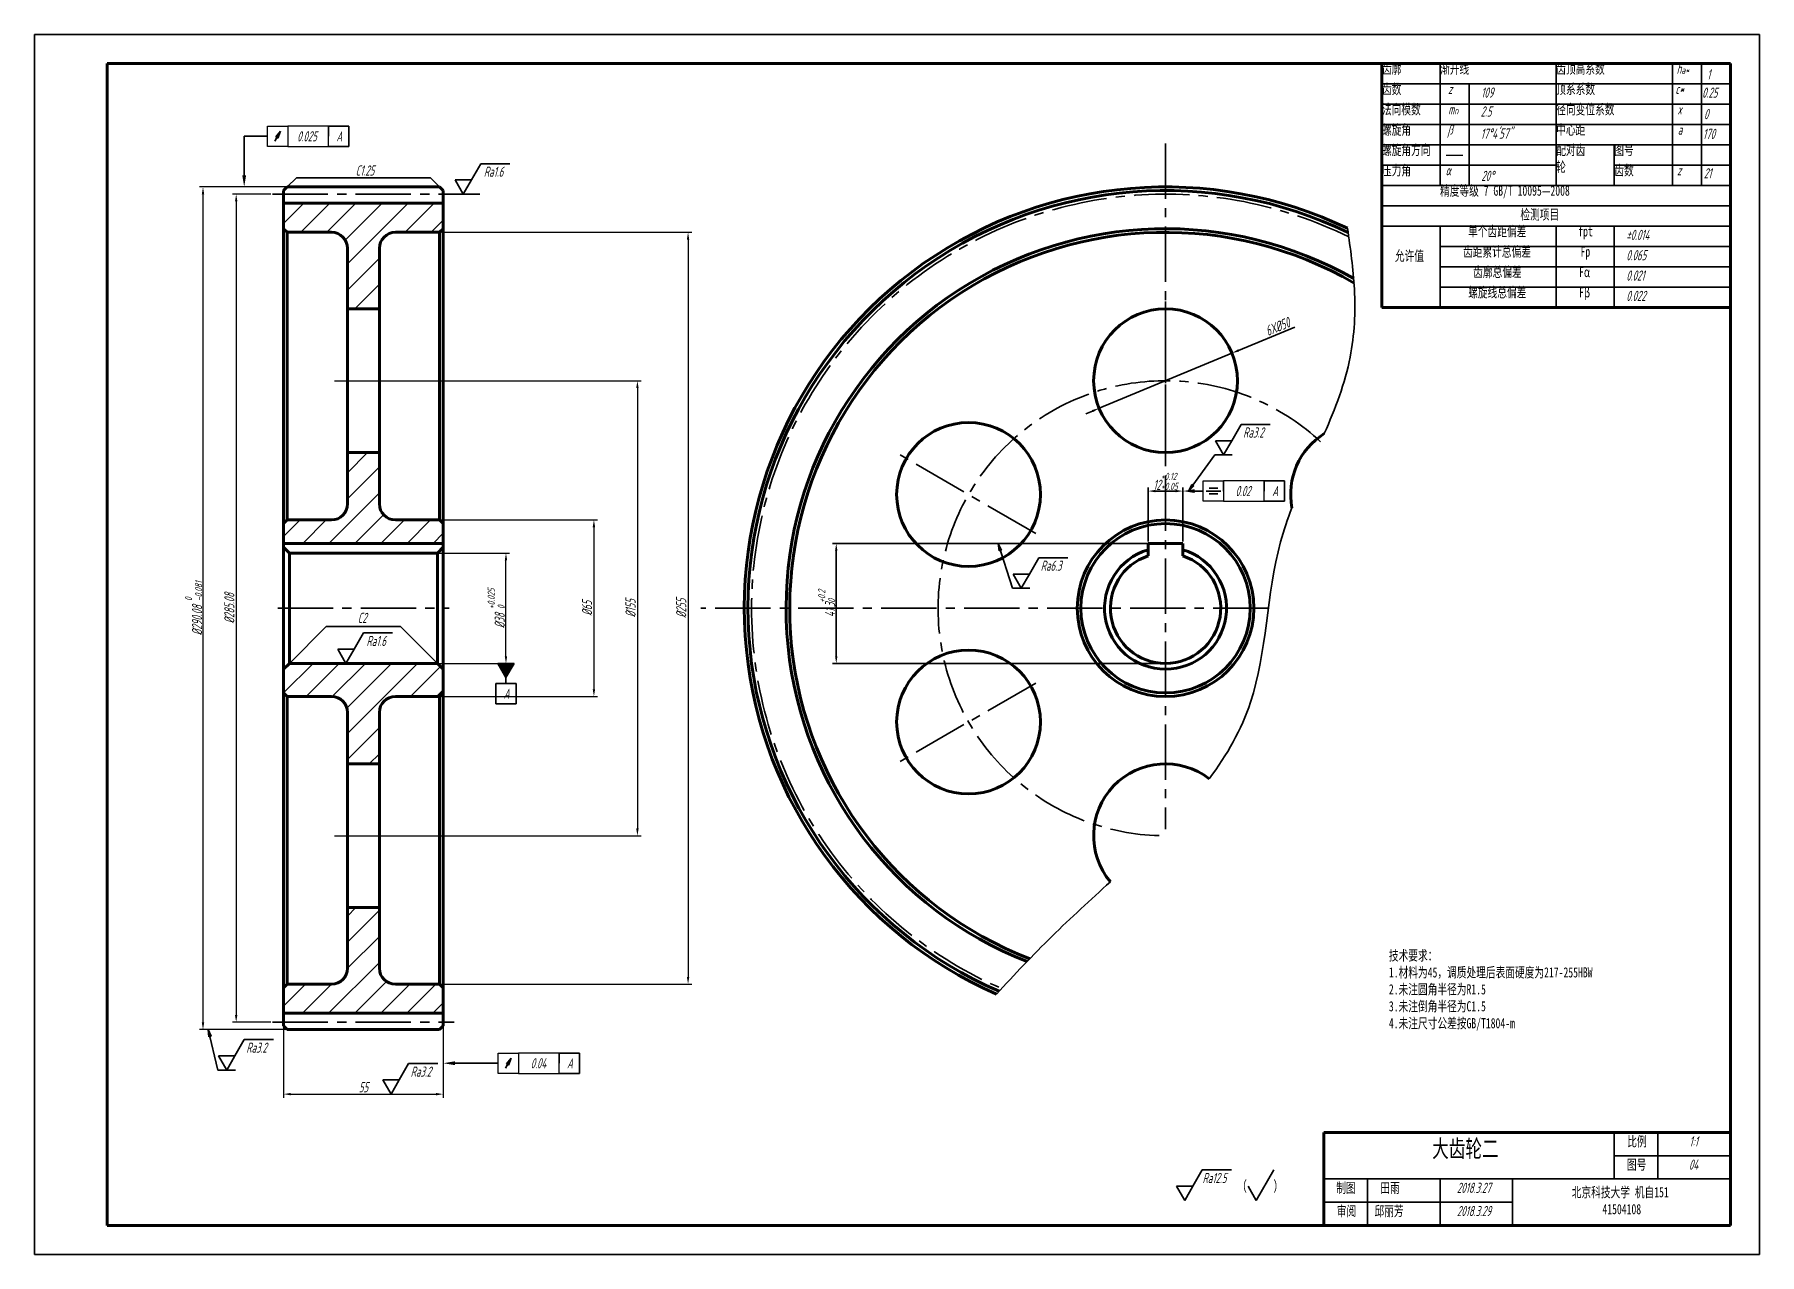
# Model space of a CAD drawing. Header units: millimetres. Extents: x 0 to 4732, y -441 to 1125.
# Drawn here: x 2524 to 3118, y 705 to 1125 of the extents above; entities that cross this region are included whole.
import ezdxf
from ezdxf import colors
from ezdxf.entities.mleader import LeaderData, LeaderLine
from ezdxf.math import Vec2, Vec3

# ---------------------------------------------------------------- set-up
doc = ezdxf.new("R2010")
doc.units = ezdxf.units.MM
doc.linetypes.add('CENTER2', pattern=[28.575, 19.05, -3.175, 3.175, -3.175])
doc.layers.add('1剖面线', color=7, linetype='Continuous')
for name, color, linetype, lineweight in [('中心线', 1, 'CENTER2', 35), ('剖面线', 7, 'Continuous', 35), ('标注', 6, 'Continuous', 35), ('粗实线', 7, 'Continuous', 70), ('粗线', 7, 'Continuous', 30), ('细实线', 7, 'Continuous', 35)]:
    doc.layers.add(name, color=color, linetype=linetype, lineweight=lineweight)
doc.styles.get("Standard").update_dxf_attribs({"font": 'arial.ttf'})
doc.styles.add('数字', font='isocp.shx', dxfattribs={"width": 0.7, "oblique": 15, "height": 3.5})
doc.styles.add('数字字母', font='isocp.shx', dxfattribs={"width": 0.7, "oblique": 15, "height": 3.5})
doc.styles.add('汉字', font='simfang.ttf', dxfattribs={"width": 0.7, "height": 3.5})
doc.dimstyles.new('ISO-25', dxfattribs={"dimtxt": 2.5, "dimasz": 2.5, "dimexe": 1.25, "dimexo": 0.625, "dimtad": 1, "dimtxsty": 'Standard', "dimcen": 2.5, "dimadec": 0, "dimazin": 0, "dimtfac": 1, "dimtmove": 0, "dimatfit": 3, "dimfxl": 1, "dimarcsym": 0})
doc.dimstyles.new('数字标注', dxfattribs={"dimtxt": 3.5, "dimasz": 2.5, "dimexe": 1.25, "dimexo": 0.625, "dimtad": 1, "dimtxsty": '数字', "dimcen": 2.5, "dimadec": 0, "dimazin": 0, "dimtfac": 1, "dimtmove": 0, "dimatfit": 3, "dimfxl": 1, "dimlwd": 35, "dimlwe": 35, "dimarcsym": 0})
pattern_1 = [(45, (1682.61, -28.958), (-4.490128, 4.490128), [])]

msp = doc.modelspace()

# ---------------------------------------------------------------- texts
at = {"layer": '1剖面线', "char_height": 3.5, "attachment_point": 1, "style": '数字'}
for s, width, insert in [('\\pi10.844;1:1', 24.49297, (3083.389, 746.013)), ('\\pi10.705;04', 24.49297, (3083.389, 738.013)), ('\\pi5.7924;2018.3.27', 24.67886, (3008.389, 730.013)), ('\\pi5.7879;2018.3.29', 24.67886, (3008.389, 722.013))]:
    msp.add_mtext_dynamic_manual_height_columns(s, width=width, gutter_width=17.5, heights=[0], dxfattribs=dict(at, insert=insert))
at = {"layer": '标注', "char_height": 3.5, "attachment_point": 1}
for s, width, gutter_width, heights, insert, style in [('\\pi3.2317;0.025', 14, 17.5, [3.93], (2611.593, 1092.015), '数字'), ('\\pi2.7105;A', 7, 17.5, [3.93], (2625.593, 1092.015), '数字'), ('C1.25', 5.87407, 17.5, [0], (2634.945, 1080.234), '数字'), ('\\pi0.99743;Ra1.6', 9.20891, 17.5, [3.93], (2678.103, 1079.832), '数字'), ('\\pi0.67584;Ra3.2', 9.20891, 17.5, [3.93], (2939.9, 990.054), '数字'), ('\\pi4.0739;0.02', 14, 17.5, [3.93], (2933.867, 969.875), '数字'), ('\\pi2.7105;A', 7, 17.5, [3.93], (2947.867, 969.875), '数字'), ('\\pi0.62993;Ra6.3', 9.20891, 17.5, [3.93], (2870.227, 944.178), '数字'), ('C2', 7.24649, 17.5, [0], (2635.667, 926.232), '数字'), ('\\pi0.99743;Ra1.6', 9.20891, 17.5, [3.93], (2637.696, 918.292), '数字'), ('\\pi2.7105;A', 7, 17.5, [3.93], (2683.236, 900.142), '数字'), ('技术要求：\\P1.材料为45，调质处理后表面硬度为217-255HBW\\P2.未注圆角半径为R1.5\\P3.未注倒角半径为C1.5\\P4.未注尺寸公差按GB/T1804-m', 95.90461, 20, [0], (2990.768, 810.017), '汉字'), ('\\pi0.67584;Ra3.2', 9.20891, 17.5, [3.93], (2596.637, 778.265), '数字'), ('\\pi4.2337;0.04', 14, 17.5, [3.93], (2691.028, 772.901), '数字'), ('\\pi2.7105;A', 7, 17.5, [3.93], (2705.028, 772.901), '数字'), ('\\pi0.67584;Ra3.2', 9.20891, 17.5, [3.93], (2653.232, 770.012), '数字'), ('\\pi0.078684;Ra12.5', 9.20891, 17.5, [3.93], (2926.522, 733.418), '数字'), ('\\pi-10.5,l14,t14;(^I)', 17.19434, 17.5, [0], (2936.864, 730.899), '汉字')]:
    msp.add_mtext_dynamic_manual_height_columns(s, width=width, gutter_width=gutter_width, heights=heights, dxfattribs=dict(at, insert=insert, style=style))
at = {"layer": '粗实线', "attachment_point": 1, "style": '汉字'}
for s, width, insert, char_height in [('\\pi10.768;大齿轮二', 45.05516, (2994.899, 744.763), 6), ('\\pi4.462;比例', 15, (3068.389, 746.013), 3.5), ('\\pi4.357;图号', 15, (3068.389, 738.013), 3.5), ('\\pi4.245;制图', 15, (2968.389, 730.013), 3.5), ('\\pi4.434;田雨', 15, (2983.389, 730.013), 3.5), ('\\pi6.1699;北京科技大学 机自151 \\P\\pi16.733;41504108', 47.46576, (3047.565, 728.507), 3.5), ('\\pi4.441;审阅', 15, (2968.389, 722.013), 3.5), ('\\pi2.425;邱丽芳', 15, (2983.389, 722.013), 3.5)]:
    msp.add_mtext_dynamic_manual_height_columns(s, width=width, gutter_width=17.5, heights=[0], dxfattribs=dict(at, insert=insert, char_height=char_height))
at = {"layer": '粗线', "char_height": 3.5, "attachment_point": 1}
for s, width, insert, style in [('{\\fSimSun|b0|i0|c134|p2;齿廓}', 20, (2988.389, 1115.308), '汉字'), ('{\\fSimSun|b0|i0|c134|p2;渐开线}', 40, (3008.389, 1115.308), '汉字'), ('{\\fSimSun|b0|i0|c134|p2;齿顶高系数}', 40, (3048.389, 1115.308), '汉字'), ('h{\\H0.71429x;a*}', 10, (3089.837, 1115.308), '数字'), ('1', 10, (3100.325, 1113.293), '数字'), ('{\\fSimSun|b0|i0|c134|p2;齿数}', 20, (2988.389, 1108.308), '汉字'), ('z', 10, (3011.134, 1108.308), '数字'), ('109', 23.95726, (3022.516, 1107.078), '数字'), ('{\\fSimSun|b0|i0|c134|p2;顶系系数}', 40, (3048.389, 1108.308), '汉字'), ('c{\\fISOCPEUR|b0|i0|c134|p34;*}', 8.97755, (3089.411, 1108.308), '数字'), ('0.25', 10, (3098.621, 1107.043), '数字'), ('{\\fSimSun|b0|i0|c134|p2;法向模数}', 20, (2988.389, 1101.308), '汉字'), ('  m{\\H0.71429x;n}', 10, (3008.389, 1101.308), '数字'), ('2.5', 26.02128, (3022.367, 1100.559), '数字'), ('{\\fSimSun|b0|i0|c134|p2;径向变位系数}', 40, (3048.389, 1101.308), '汉字'), ('x', 8.26779, (3090.121, 1101.308), '数字'), ('0', 10, (3099.286, 1099.652), '数字'), ('{\\fSimSun|b0|i0|c134|p2;螺旋角}', 20, (2988.389, 1094.308), '汉字'), ('β', 7.45816, (3010.93, 1094.308), '数字'), ('17{\\Fisocp2|c0;\\H1.0417x;°}4{\\Fisocp2|c0;\\H1.0417x;\'\\Fisocp2|c134;57\\Fisocp2|c0;"}', 26.02128, (3022.367, 1093.049), '数字'), ('{\\fSimSun|b0|i0|c134|p2;中心距}', 40, (3048.389, 1094.308), '汉字'), ('a', 8.13981, (3090.249, 1094.308), '数字'), ('{\\fSimSun|b0|i0|c134|p2;螺旋角方向}', 20, (2988.389, 1087.308), '汉字'), ('{\\fSimSun|b0|i0|c134|p2;配对齿轮}', 11.15261, (3048.389, 1087.308), '汉字'), ('{\\fSimSun|b0|i0|c134|p2;图号}', 20, (3068.389, 1087.308), '汉字'), ('170', 10, (3098.898, 1092.851), '数字'), ('{\\fSimSun|b0|i0|c134|p2;压力角}', 20, (2988.389, 1080.308), '汉字'), ('α', 8.09219, (3010.296, 1080.308), '数字'), ('20{\\fISOCPEUR|b0|i0|c134|p34;°}', 25.81489, (3022.574, 1078.393), '数字'), ('{\\fSimSun|b0|i0|c134|p2;齿数}', 20, (3068.389, 1080.308), '汉字'), ('z', 8.39638, (3089.992, 1080.308), '数字'), ('21', 10, (3099.215, 1079.289), '数字'), ('{\\fSimSun|b0|i0|c134|p2;精度等级} 7 GB{\\fSimSun|b0|i0|c134|p2;/T 10095—2008}', 100, (3008.389, 1073.308), '汉字'), ('{\\fSimSun|b0|i0|c134|p2;检测项目}', 20, (3036.049, 1065.107), '汉字'), ('\\pi9.6662;{\\fSimSun|b0|i0|c134|p2;单个齿距偏差}', 40, (3008.389, 1059.308), '汉字'), ('\\pi7.5979;{\\fSimSun|b0|i0|c134|p2;fpt}', 20, (3048.389, 1059.308), '汉字'), ('%%P0.014', 23.95726, (3072.516, 1058.078), '数字'), ('{\\fSimSun|b0|i0|c134|p2;允许值}', 20, (2992.826, 1050.879), '汉字'), ('\\pi7.9142;{\\fSimSun|b0|i0|c134|p2;齿距累计总偏差}', 40, (3008.389, 1052.308), '汉字'), ('\\pi8.3712;{\\fSimSun|b0|i0|c134|p2;Fp}', 20, (3048.389, 1052.308), '汉字'), ('\\pi11.418;{\\fSimSun|b0|i0|c134|p2;齿廓总偏差}', 40, (3008.389, 1045.308), '汉字'), ('0.065', 23.95726, (3072.516, 1051.078), '数字'), ('0.021', 23.95726, (3072.516, 1044.078), '数字'), ('\\pi9.673;{\\fSimSun|b0|i0|c134|p2;螺旋线总偏差}', 40, (3008.389, 1038.308), '汉字'), ('\\pi7.893;Fβ', 20, (3048.389, 1038.308), '汉字'), ('0.022', 23.95726, (3072.516, 1037.078), '数字')]:
    msp.add_mtext_dynamic_manual_height_columns(s, width=width, gutter_width=17.5, heights=[0], dxfattribs=dict(at, insert=insert, style=style))
at = {"layer": '粗线'}
note = msp.add_mtext_dynamic_manual_height_columns('\\pi7.886;Fα\\P\\pi10;', width=20, gutter_width=17.5, heights=[5.59, 0], dxfattribs=dict(at, insert=(3048.389, 1045.308), char_height=3.5, attachment_point=1, style='汉字'))
for column, words in zip(note.columns.linked_columns, ['\\pi10;']):
    column.text = words

# ---------------------------------------------------------------- blocks, each defined once
blk = doc.blocks.new('*D30')
at = {"layer": 'Defpoints', "color": 0, "transparency": 16777216}
for p in [(2606.4, 1070.33), (2593.84, 785.25), (2606.4, 785.25)]:
    blk.add_point(p, dxfattribs=at)
at = {"layer": '标注', "color": 0, "lineweight": -2, "transparency": 16777216}
for p, q in [((2605.77, 1070.33), (2592.59, 1070.33)), ((2593.84, 1067.83), (2593.84, 787.75)), ((2605.77, 785.25), (2592.59, 785.25))]:
    blk.add_line(p, q, dxfattribs=at)
at = {"layer": '标注', "color": 0, "transparency": 16777216}
for points in [[(2593.42, 1067.83), (2594.26, 1067.83), (2593.84, 1070.33)], [(2593.42, 787.75), (2594.26, 787.75), (2593.84, 785.25)]]:
    blk.add_solid(points, dxfattribs=at)
at = {"layer": '标注', "color": 0, "transparency": 16777216, "insert": (2591.46, 927.79), "char_height": 3.5, "attachment_point": 5, "rotation": 90, "style": '数字字母'}
blk.add_mtext('%%C285.08', dxfattribs=at)
blk = doc.blocks.new('*D28')
at = {"layer": 'Defpoints', "color": 0, "transparency": 16777216}
for p in [(2612.65, 1072.83), (2582.41, 782.75), (2612.65, 782.75)]:
    blk.add_point(p, dxfattribs=at)
at = {"layer": '标注', "color": 0, "lineweight": -2, "transparency": 16777216}
for p, q in [((2612.02, 1072.83), (2581.16, 1072.83)), ((2582.41, 1070.33), (2582.41, 785.25)), ((2612.02, 782.75), (2581.16, 782.75))]:
    blk.add_line(p, q, dxfattribs=at)
at = {"layer": '标注', "color": 0, "transparency": 16777216}
for points in [[(2581.99, 1070.33), (2582.83, 1070.33), (2582.41, 1072.83)], [(2581.99, 785.25), (2582.83, 785.25), (2582.41, 782.75)]]:
    blk.add_solid(points, dxfattribs=at)
at = {"layer": '标注', "color": 0, "transparency": 16777216, "insert": (2579.17, 927.79), "char_height": 3.5, "attachment_point": 5, "rotation": 90, "style": '数字字母'}
blk.add_mtext('%%C290.08 {\\H0.7x;\\S0^ -0.081;}', dxfattribs=at)
blk = doc.blocks.new('*D31')
at = {"layer": 'Defpoints', "color": 0, "transparency": 16777216}
for p in [(2663.9, 1057.21), (2663.9, 798.38), (2749.44, 798.38)]:
    blk.add_point(p, dxfattribs=at)
at = {"layer": '标注', "color": 0, "lineweight": -2, "transparency": 16777216}
for p, q in [((2664.52, 1057.21), (2750.69, 1057.21)), ((2749.44, 1054.71), (2749.44, 800.88)), ((2664.52, 798.38), (2750.69, 798.38))]:
    blk.add_line(p, q, dxfattribs=at)
at = {"layer": '标注', "color": 0, "transparency": 16777216}
for points in [[(2749.03, 1054.71), (2749.86, 1054.71), (2749.44, 1057.21)], [(2749.03, 800.88), (2749.86, 800.88), (2749.44, 798.38)]]:
    blk.add_solid(points, dxfattribs=at)
at = {"layer": '标注', "color": 0, "transparency": 16777216, "insert": (2747.07, 927.79), "char_height": 3.5, "attachment_point": 5, "rotation": 90, "style": '数字字母'}
blk.add_mtext('%%C255', dxfattribs=at)
blk = doc.blocks.new('*D32')
at = {"layer": 'Defpoints', "color": 0, "transparency": 16777216}
for p in [(2663.9, 958.19), (2663.9, 897.39), (2717.02, 897.39)]:
    blk.add_point(p, dxfattribs=at)
at = {"layer": '标注', "color": 0, "lineweight": -2, "transparency": 16777216}
for p, q in [((2664.52, 958.19), (2718.27, 958.19)), ((2717.02, 955.69), (2717.02, 899.89)), ((2664.52, 897.39), (2718.27, 897.39))]:
    blk.add_line(p, q, dxfattribs=at)
at = {"layer": '标注', "color": 0, "transparency": 16777216}
for points in [[(2716.6, 955.69), (2717.44, 955.69), (2717.02, 958.19)], [(2716.6, 899.89), (2717.44, 899.89), (2717.02, 897.39)]]:
    blk.add_solid(points, dxfattribs=at)
at = {"layer": '标注', "color": 0, "transparency": 16777216, "insert": (2714.65, 927.79), "char_height": 3.5, "attachment_point": 5, "rotation": 90, "style": '数字字母'}
blk.add_mtext('%%C65', dxfattribs=at)
blk = doc.blocks.new('*D29')
at = {"layer": 'Defpoints', "color": 0, "transparency": 16777216}
for p in [(2610.15, 785.25), (2665.15, 785.25), (2665.15, 760.51)]:
    blk.add_point(p, dxfattribs=at)
at = {"layer": '标注', "color": 0, "lineweight": -2, "transparency": 16777216}
for p, q in [((2610.15, 784.63), (2610.15, 759.26)), ((2665.15, 784.63), (2665.15, 759.26)), ((2612.65, 760.51), (2662.65, 760.51))]:
    blk.add_line(p, q, dxfattribs=at)
at = {"layer": '标注', "color": 0, "transparency": 16777216}
for points in [[(2612.65, 760.93), (2612.65, 760.09), (2610.15, 760.51)], [(2662.65, 760.93), (2662.65, 760.09), (2665.15, 760.51)]]:
    blk.add_solid(points, dxfattribs=at)
at = {"layer": '标注', "color": 0, "transparency": 16777216, "insert": (2637.65, 762.89), "char_height": 3.5, "attachment_point": 5, "style": '数字字母'}
blk.add_mtext('55', dxfattribs=at)
blk = doc.blocks.new('*D33')
at = {"layer": 'Defpoints', "color": 0, "transparency": 16777216}
for p in [(2663.15, 946.79), (2686.74, 946.79), (2663.15, 908.79)]:
    blk.add_point(p, dxfattribs=at)
at = {"layer": '标注', "color": 0, "lineweight": -2, "transparency": 16777216}
for p, q in [((2663.77, 946.79), (2687.99, 946.79)), ((2686.74, 911.29), (2686.74, 944.29)), ((2663.77, 908.79), (2687.99, 908.79))]:
    blk.add_line(p, q, dxfattribs=at)
at = {"layer": '标注', "color": 0, "transparency": 16777216}
for points in [[(2686.32, 944.29), (2687.15, 944.29), (2686.74, 946.79)], [(2686.32, 911.29), (2687.15, 911.29), (2686.74, 908.79)]]:
    blk.add_solid(points, dxfattribs=at)
at = {"layer": '标注', "color": 0, "transparency": 16777216, "insert": (2683.38, 927.79), "char_height": 3.5, "attachment_point": 5, "rotation": 90, "style": '数字字母'}
blk.add_mtext('%%C38 {\\H0.7x;\\S+0.025^ 0;}', dxfattribs=at)
blk = doc.blocks.new('*D34')
at = {"layer": 'Defpoints', "color": 0, "transparency": 16777216}
for p in [(2643.15, 1006.12), (2643.15, 849.47), (2732, 849.47)]:
    blk.add_point(p, dxfattribs=at)
at = {"layer": '标注', "color": 0, "lineweight": -2, "transparency": 16777216}
for p, q in [((2643.77, 1006.12), (2733.25, 1006.12)), ((2732, 1003.62), (2732, 851.97)), ((2643.77, 849.47), (2733.25, 849.47))]:
    blk.add_line(p, q, dxfattribs=at)
at = {"layer": '标注', "color": 0, "transparency": 16777216}
for points in [[(2731.59, 1003.62), (2732.42, 1003.62), (2732, 1006.12)], [(2731.59, 851.97), (2732.42, 851.97), (2732, 849.47)]]:
    blk.add_solid(points, dxfattribs=at)
at = {"layer": '标注', "color": 0, "transparency": 16777216, "insert": (2729.63, 927.79), "char_height": 3.5, "attachment_point": 5, "rotation": 90, "style": '数字字母'}
blk.add_mtext('%%C155', dxfattribs=at)
blk = doc.blocks.new('基准')
at = {"layer": '标注'}
h = blk.add_hatch(color=256, dxfattribs=at)
h.dxf.hatch_style = 1
h.paths.add_polyline_path([(0, 4.9), (-2.83, 0), (2.83, 0)])
for p, q in [((3.5, 13.9), (-3.5, 13.9)), ((-3.5, 13.9), (-3.5, 6.9)), ((3.5, 6.9), (3.5, 13.9)), ((-3.5, 6.9), (0, 6.9)), ((0, 4.9), (0, 6.9)), ((0, 6.9), (3.5, 6.9)), ((-2.83, 0), (0, 4.9)), ((-2.83, 0), (2.83, 0)), ((0, 4.9), (2.83, 0))]:
    blk.add_line(p, q, dxfattribs=at)
blk = doc.blocks.new('*D35')
at = {"layer": 'Defpoints', "color": 0, "transparency": 16777216}
for p in [(2936.72, 1015.61), (2891, 996.63)]:
    blk.add_point(p, dxfattribs=at)
at = {"layer": '标注', "color": 0, "linetype": 'Continuous', "lineweight": 35, "transparency": 16777216}
for p, q in [((2958.37, 1024.6), (2939.03, 1016.57)), ((2891, 996.63), (2936.72, 1015.61)), ((2888.69, 995.67), (2886.38, 994.71))]:
    blk.add_line(p, q, dxfattribs=at)
at = {"layer": '标注', "color": 0, "transparency": 16777216}
for points in [[(2938.87, 1016.95), (2939.19, 1016.18), (2936.72, 1015.61)], [(2888.53, 996.05), (2888.85, 995.28), (2891, 996.63)]]:
    blk.add_solid(points, dxfattribs=at)
at = {"layer": '标注', "color": 0, "transparency": 16777216, "insert": (2952.44, 1024.71), "char_height": 3.5, "attachment_point": 5, "rotation": 22.54528, "style": '数字'}
blk.add_mtext('6X%%C50', dxfattribs=at)
blk = doc.blocks.new('*D36')
at = {"layer": 'Defpoints', "color": 0, "transparency": 16777216}
for p in [(2913.86, 950.09), (2800.47, 908.79), (2913.86, 908.79)]:
    blk.add_point(p, dxfattribs=at)
at = {"layer": '标注', "color": 0, "linetype": 'Continuous', "lineweight": 35, "transparency": 16777216}
for p, q in [((2913.23, 950.09), (2799.22, 950.09)), ((2800.47, 947.59), (2800.47, 911.29)), ((2913.23, 908.79), (2799.22, 908.79))]:
    blk.add_line(p, q, dxfattribs=at)
at = {"layer": '标注', "color": 0, "transparency": 16777216}
for points in [[(2800.06, 947.59), (2800.89, 947.59), (2800.47, 950.09)], [(2800.06, 911.29), (2800.89, 911.29), (2800.47, 908.79)]]:
    blk.add_solid(points, dxfattribs=at)
at = {"layer": '标注', "color": 0, "transparency": 16777216, "insert": (2797.17, 929.44), "char_height": 3.5, "attachment_point": 5, "rotation": 90, "style": '数字'}
blk.add_mtext('41.3{\\H0.7x;\\S+0.2^ 0;}', dxfattribs=at)
blk = doc.blocks.new('*D37')
at = {"layer": 'Defpoints', "color": 0, "transparency": 16777216}
for p in [(2919.86, 968.12), (2907.86, 950.09), (2919.86, 950.09)]:
    blk.add_point(p, dxfattribs=at)
at = {"layer": '标注', "color": 0, "linetype": 'Continuous', "lineweight": 35, "transparency": 16777216}
for p, q in [((2907.86, 950.72), (2907.86, 969.37)), ((2919.86, 950.72), (2919.86, 969.37)), ((2910.36, 968.12), (2917.36, 968.12))]:
    blk.add_line(p, q, dxfattribs=at)
at = {"layer": '标注', "color": 0, "transparency": 16777216}
for points in [[(2910.36, 968.54), (2910.36, 967.71), (2907.86, 968.12)], [(2917.36, 968.54), (2917.36, 967.71), (2919.86, 968.12)]]:
    blk.add_solid(points, dxfattribs=at)
at = {"layer": '标注', "color": 0, "transparency": 16777216, "insert": (2913.86, 971.48), "char_height": 3.5, "width": 2.4672, "attachment_point": 5, "style": '数字'}
blk.add_mtext('12{\\H0.7x;\\S+0.12^ +0.05;}', dxfattribs=at)
blk = doc.blocks.new('几何公差')
at = {"transparency": 16777216}
for p, q in [((8.71, 4.83), (8.71, 11.83)), ((8.71, 11.83), (15.71, 11.83)), ((15.71, 11.83), (15.71, 4.83)), ((29.71, 11.83), (15.71, 11.83)), ((29.71, 4.83), (29.71, 11.83)), ((15.71, 4.83), (8.71, 4.83)), ((15.71, 4.83), (29.71, 4.83))]:
    blk.add_line(p, q, dxfattribs=at)
blk = doc.blocks.new('跳动箭头')
at = {"layer": '标注'}
h = blk.add_hatch(color=256, dxfattribs=at)
h.dxf.hatch_style = 1
h.paths.add_polyline_path([(0, 0), (-1.61, -1.96), (-0.89, -2.37)])
for p, q in [((0, 0), (-1.61, -1.96)), ((-0.89, -2.37), (0, 0)), ((-1.25, -2.17), (-2, -3.46)), ((-1.61, -1.96), (-0.89, -2.37))]:
    blk.add_line(p, q, dxfattribs=at)
blk = doc.blocks.new('去除表面的粗糙度')
at = {"layer": '标注'}
for p, q in [((6.06, 10.5), (2.83, 4.9)), ((0, 0), (-2.83, 4.9)), ((-2.83, 4.9), (0, 4.9)), ((0, 0), (2.83, 4.9)), ((2.83, 4.9), (0, 4.9))]:
    blk.add_line(p, q, dxfattribs=at)
blk = doc.blocks.new('箭头')
at = {"layer": '标注'}
h = blk.add_hatch(color=256, dxfattribs=at)
h.dxf.hatch_style = 1
h.paths.add_polyline_path([(0, 0), (-0.42, -2.5), (0.42, -2.5)])
for p, q in [((0, 0), (-0.42, -2.5)), ((0.42, -2.5), (0, 0)), ((-0.42, -2.5), (0.42, -2.5))]:
    blk.add_line(p, q, dxfattribs=at)

# ---------------------------------------------------------------- dimensions: what is measured, and where the dimension line sits
at = {"layer": '标注'}
for base, p1, p2, text, picture, middle in [((2582.41, 782.752), (2612.65, 1072.832), (2612.65, 782.752), '%%C290.08 {\\H0.7x;\\S0^ -0.081;}', '*D28', (2582.41, 927.792)), ((2593.84, 785.252), (2606.4, 1070.332), (2606.4, 785.252), '%%C285.08', '*D30', (2593.84, 927.792)), ((2749.442, 798.377), (2663.9, 1057.207), (2663.9, 798.377), '%%C255', '*D31', (2749.442, 927.792))]:
    dim = msp.add_linear_dim(base=base, p1=p1, p2=p2, angle=90, text=text, dimstyle='ISO-25', override={"dimtxsty": '数字字母'}, dxfattribs=at)
    dim.commit()
    dim.dimension.update_dxf_attribs({"geometry": picture, "text_midpoint": middle, "dimtype": 160})
dim = msp.add_diameter_dim_2p(p1=(2890.995, 996.625), p2=(2936.721, 1015.608), text='6X%%C50', dimstyle='数字标注', dxfattribs=at)
dim.commit()
dim.dimension.update_dxf_attribs({"geometry": '*D35', "text_midpoint": (2953.353, 1022.513), "dimtype": 163})
for base, p1, p2, text, picture, middle in [((2732.002, 849.467), (2643.15, 1006.117), (2643.15, 849.467), '%%C155', '*D34', (2729.627, 927.792)), ((2717.021, 897.392), (2663.9, 958.192), (2663.9, 897.392), '%%C65', '*D32', (2714.646, 927.792)), ((2686.736, 946.792), (2663.15, 908.792), (2663.15, 946.792), '%%C38 {\\H0.7x;\\S+0.025^ 0;}', '*D33', (2683.385, 927.792))]:
    dim = msp.add_linear_dim(base=base, p1=p1, p2=p2, angle=90, text=text, dimstyle='ISO-25', override={"dimtxsty": '数字字母'}, dxfattribs=at)
    dim.commit()
    dim.dimension.update_dxf_attribs({"geometry": picture, "text_midpoint": middle})
dim = msp.add_linear_dim(base=(2919.858, 968.125), p1=(2907.858, 950.092), p2=(2919.858, 950.092), text='12{\\H0.7x;\\S+0.12^ +0.05;}', dimstyle='数字标注', dxfattribs=at)
dim.commit()
dim.dimension.update_dxf_attribs({"geometry": '*D37', "text_midpoint": (2913.858, 968.125), "dimtype": 160})
dim = msp.add_linear_dim(base=(2800.473, 908.792), p1=(2913.858, 950.092), p2=(2913.858, 908.792), angle=90, text='41.3{\\H0.7x;\\S+0.2^ 0;}', dimstyle='数字标注', dxfattribs=at)
dim.commit()
dim.dimension.update_dxf_attribs({"geometry": '*D36', "text_midpoint": (2797.172, 929.442)})
dim = msp.add_linear_dim(base=(2665.15, 760.512), p1=(2610.15, 785.252), p2=(2665.15, 785.252), text='55', dimstyle='ISO-25', override={"dimtxsty": '数字字母'}, dxfattribs=at)
dim.commit()
dim.dimension.update_dxf_attribs({"geometry": '*D29', "text_midpoint": (2637.65, 762.887)})

# ---------------------------------------------------------------- hatches: boundary and pattern name
at = {"layer": '剖面线'}
h = msp.add_hatch(dxfattribs=at)
h.set_pattern_fill('ANSI31', color=256, scale=2)
h.set_pattern_definition(pattern_1)
h.paths.add_polyline_path([(2643.15, 803.877), (2643.15, 824.712), (2632.15, 824.712), (2632.15, 803.877, -0.4142136), (2626.65, 798.377), (2611.4, 798.377), (2610.15, 797.127), (2610.15, 788.377), (2637.65, 788.377), (2665.15, 788.377), (2665.15, 797.127), (2663.9, 798.377), (2648.65, 798.377, -0.4142136)])
h.paths.add_polyline_path([(2665.15, 1058.457), (2665.15, 1067.207), (2637.65, 1067.207), (2610.15, 1067.207), (2610.15, 1058.457), (2611.4, 1057.207), (2626.65, 1057.207, -0.4142136), (2632.15, 1051.707), (2632.15, 1030.872), (2643.15, 1030.872), (2643.15, 1051.707, -0.4142136), (2648.65, 1057.207), (2663.9, 1057.207)])
edge = h.paths.add_edge_path()
edge.add_line((2612.15, 908.792), (2610.15, 906.792))
edge.add_line((2610.15, 906.792), (2610.15, 898.642))
edge.add_line((2610.15, 898.642), (2611.4, 897.392))
edge.add_line((2611.4, 897.392), (2626.65, 897.392))
edge.add_arc((2626.65, 891.892), 5.5, 0, 90, ccw=False)
edge.add_line((2632.15, 891.892), (2632.15, 874.222))
edge.add_line((2632.15, 874.222), (2643.15, 874.222))
edge.add_line((2643.15, 874.222), (2643.15, 891.892))
edge.add_arc((2648.65, 891.892), 5.5, 90, 180, ccw=False)
edge.add_line((2648.65, 897.392), (2663.9, 897.392))
edge.add_line((2663.9, 897.392), (2665.15, 898.642))
edge.add_line((2665.15, 898.642), (2665.15, 906.792))
edge.add_line((2665.15, 906.792), (2663.15, 908.792))
edge.add_line((2663.15, 908.792), (2612.15, 908.792))
h = msp.add_hatch(dxfattribs=at)
h.set_pattern_fill('ANSI31', color=256, scale=2)
h.set_pattern_definition(pattern_1)
edge = h.paths.add_edge_path()
edge.add_line((2610.15, 950.092), (2665.15, 950.092))
edge.add_line((2665.15, 950.092), (2665.15, 956.942))
edge.add_line((2665.15, 956.942), (2663.9, 958.192))
edge.add_line((2663.9, 958.192), (2648.65, 958.192))
edge.add_arc((2648.65, 963.692), 5.5, 180, 270, ccw=False)
edge.add_line((2643.15, 963.692), (2643.15, 981.362))
edge.add_line((2643.15, 981.362), (2632.15, 981.362))
edge.add_line((2632.15, 981.362), (2632.15, 963.692))
edge.add_arc((2626.65, 963.692), 5.5, -90, 0, ccw=False)
edge.add_line((2626.65, 958.192), (2611.4, 958.192))
edge.add_line((2611.4, 958.192), (2610.15, 956.942))
edge.add_line((2610.15, 956.942), (2610.15, 950.092))

# ---------------------------------------------------------------- linework, layer by layer
at = {"lineweight": 15}
for p, q in [((3008.389, 1031.308), (2988.389, 1031.308)), ((3048.389, 1031.308), (3008.389, 1031.308)), ((3068.389, 1031.308), (3048.389, 1031.308)), ((3108.389, 1031.308), (3068.389, 1031.308))]:
    msp.add_line(p, q, dxfattribs=at)
at = {"layer": '中心线'}
for p, q in [((2913.858, 1087.792), (2913.858, 851.748)), ((2913.858, 979.362), (2913.858, 1033.462)), ((2869.197, 953.577), (2822.345, 980.627)), ((2608.15, 927.792), (2667.15, 927.792)), ((2949.274, 927.792), (2753.858, 927.792)), ((2869.197, 902.007), (2822.345, 874.957))]:
    msp.add_line(p, q, dxfattribs=at)
at = {"layer": '中心线', "lineweight": 35}
for p, q in [((2606.4, 1070.332), (2668.9, 1070.332)), ((2606.4, 785.252), (2668.9, 785.252))]:
    msp.add_line(p, q, dxfattribs=at)
at = {"layer": '中心线', "lineweight": 30}
for p, q in [((2627.65, 1006.117), (2647.65, 1006.117)), ((2627.65, 849.467), (2647.65, 849.467))]:
    msp.add_line(p, q, dxfattribs=at)
at = {"layer": '中心线'}
for radius, start, end in [(142.54, 63.730668, 246.679117), (78.325, 47.003171, 268.375395)]:
    msp.add_arc((2913.858, 927.792), radius, start, end, dxfattribs=at)
at = {"layer": '剖面线'}
for points, knots in [([(2976.514, 1058.6), (2977.525, 1051.623), (2979.652, 1036.945), (2978.457, 1012.4), (2972.29, 996.503), (2968.533, 987.924)], [0, 0, 0, 0, 21.1550766, 44.5031265, 72.4919005, 72.4919005, 72.4919005, 72.4919005]), ([(2957.366, 962.356), (2955.886, 958.52), (2948.469, 936.828), (2949.015, 901.738), (2935.012, 877.275), (2928.92, 869.112)], [100.2051029, 100.2051029, 100.2051029, 100.2051029, 112.4759553, 168.6893645, 199.5745844, 199.5745844, 199.5745844, 199.5745844]), ([(2894.854, 833.604), (2888.045, 827.367), (2874.092, 814.759), (2861.857, 801.644), (2855.62, 794.958)], [247.7304825, 247.7304825, 247.7304825, 247.7304825, 274.3131483, 301.9544374, 301.9544374, 301.9544374, 301.9544374])]:
    msp.add_open_spline(points, degree=3, knots=knots, dxfattribs=at)
at = {"layer": '标注'}
for p, q in [((2625.593, 1093.765), (2625.593, 1090.265)), ((2625.593, 1093.765), (2632.593, 1093.765)), ((2632.593, 1093.765), (2632.593, 1086.765)), ((2609.093, 1091.997), (2607.093, 1088.532)), ((2632.593, 1086.765), (2625.593, 1086.765)), ((2611.4, 1072.832), (2614.553, 1075.985)), ((2614.553, 1075.985), (2660.746, 1075.985)), ((2663.9, 1072.832), (2660.746, 1075.985)), ((2678.103, 1080.832), (2688.103, 1080.832)), ((2668.9, 1070.332), (2677.724, 1070.332)), ((2939.9, 991.054), (2949.9, 991.054)), ((2930.838, 980.554), (2921.749, 968.125)), ((2933.838, 980.554), (2930.838, 980.554)), ((2933.838, 980.554), (2936.838, 980.554)), ((2930.367, 969.125), (2928.867, 969.125)), ((2930.367, 969.125), (2931.867, 969.125)), ((2933.867, 971.625), (2933.867, 968.125)), ((2947.867, 971.625), (2947.867, 968.125)), ((2947.867, 971.625), (2954.867, 971.625)), ((2954.867, 971.625), (2954.867, 964.625)), ((2927.867, 968.125), (2932.867, 968.125)), ((2930.367, 967.125), (2928.867, 967.125)), ((2930.367, 967.125), (2931.867, 967.125)), ((2954.867, 964.625), (2947.867, 964.625)), ((2861.165, 934.678), (2856.228, 950.092)), ((2870.227, 945.178), (2880.227, 945.178)), ((2864.165, 934.678), (2861.165, 934.678)), ((2864.165, 934.678), (2867.165, 934.678)), ((2612.15, 908.792), (2624.878, 921.52)), ((2624.878, 921.52), (2650.422, 921.52)), ((2663.15, 908.792), (2650.422, 921.52)), ((2637.696, 919.292), (2647.696, 919.292)), ((2587.575, 768.765), (2584.23, 782.752)), ((2596.637, 779.265), (2606.637, 779.265)), ((2688.528, 772.883), (2686.528, 769.419)), ((2705.028, 774.651), (2705.028, 771.151)), ((2705.028, 774.651), (2712.028, 774.651)), ((2712.028, 774.651), (2712.028, 767.651)), ((2593.575, 768.765), (2587.575, 768.765)), ((2653.232, 771.012), (2663.232, 771.012)), ((2712.028, 767.651), (2705.028, 767.651)), ((2926.522, 734.418), (2936.522, 734.418)), ((2945.117, 723.918), (2951.179, 734.418)), ((2942.288, 728.818), (2945.117, 723.918))]:
    msp.add_line(p, q, dxfattribs=at)
at = {"layer": '粗实线'}
for p, q in [((3108.389, 1115.308), (2549.389, 1115.308)), ((2549.389, 1115.308), (2549.389, 715.308)), ((2988.389, 1115.308), (3008.389, 1115.308)), ((2988.389, 1115.308), (2988.389, 1108.308)), ((3008.389, 1115.308), (3048.389, 1115.308)), ((3048.389, 1115.308), (3088.389, 1115.308)), ((3088.389, 1115.308), (3098.389, 1115.308)), ((3098.389, 1115.308), (3108.389, 1115.308)), ((3108.389, 715.308), (3108.389, 1115.308)), ((3108.389, 1108.308), (3108.389, 1115.308)), ((2988.389, 1108.308), (2988.389, 1101.308)), ((2988.389, 1101.308), (2988.389, 1094.308)), ((2988.389, 1094.308), (2988.389, 1087.308)), ((2988.389, 1087.308), (2988.389, 1080.308)), ((2988.389, 1080.308), (2988.389, 1073.308)), ((2611.4, 1072.832), (2610.15, 1071.582)), ((2610.15, 1071.582), (2610.15, 1070.332)), ((2612.65, 1072.832), (2611.4, 1072.832)), ((2662.65, 1072.832), (2663.9, 1072.832)), ((2663.9, 1072.832), (2665.15, 1071.582)), ((2665.15, 1071.582), (2665.15, 1070.332)), ((2988.389, 1073.308), (2988.389, 1031.308)), ((2988.389, 1031.308), (3108.389, 1031.308)), ((2665.15, 927.792), (2665.15, 951.792)), ((2665.15, 927.792), (2665.15, 903.792)), ((2612.15, 908.792), (2663.15, 908.792)), ((2549.389, 715.308), (3108.389, 715.308))]:
    msp.add_line(p, q, dxfattribs=at)
at = {"layer": '粗实线', "lineweight": 70}
for p, q in [((2610.15, 1070.332), (2610.15, 945.292)), ((2637.65, 1072.832), (2612.65, 1072.832)), ((2637.65, 1072.832), (2662.65, 1072.832)), ((2665.15, 1070.332), (2665.15, 927.792)), ((2637.65, 1067.207), (2610.15, 1067.207)), ((2637.65, 1067.207), (2665.15, 1067.207)), ((2610.15, 1058.457), (2611.4, 1057.207)), ((2665.15, 1058.457), (2663.9, 1057.207)), ((2611.4, 1057.207), (2626.65, 1057.207)), ((2611.4, 1057.207), (2611.4, 958.192)), ((2632.15, 1051.707), (2632.15, 1030.872)), ((2643.15, 1051.707), (2643.15, 1030.872)), ((2663.9, 1057.207), (2648.65, 1057.207)), ((2663.9, 1057.207), (2663.9, 958.192)), ((2632.15, 1006.117), (2632.15, 1030.872)), ((2632.15, 1030.872), (2643.15, 1030.872)), ((2643.15, 1006.117), (2643.15, 1030.872)), ((2632.15, 981.362), (2632.15, 1006.117)), ((2643.15, 981.362), (2643.15, 1006.117)), ((2643.15, 981.362), (2632.15, 981.362)), ((2632.15, 981.362), (2632.15, 963.692)), ((2643.15, 981.362), (2643.15, 963.692)), ((2610.15, 956.942), (2611.4, 958.192)), ((2626.65, 958.192), (2611.4, 958.192)), ((2648.65, 958.192), (2663.9, 958.192)), ((2665.15, 956.942), (2663.9, 958.192)), ((2610.15, 946.792), (2610.15, 950.092)), ((2610.15, 950.092), (2665.15, 950.092)), ((2610.15, 948.792), (2612.15, 946.792)), ((2610.15, 910.292), (2610.15, 945.292)), ((2612.15, 946.792), (2663.15, 946.792)), ((2612.15, 946.792), (2612.15, 908.792)), ((2665.15, 948.792), (2663.15, 946.792)), ((2663.15, 946.792), (2663.15, 908.792)), ((2913.858, 950.092), (2907.858, 950.092)), ((2907.858, 950.092), (2907.858, 945.82)), ((2913.858, 950.092), (2919.858, 950.092)), ((2919.858, 950.092), (2919.858, 945.82)), ((2665.15, 785.252), (2665.15, 927.792)), ((2610.15, 785.252), (2610.15, 910.292)), ((2610.15, 906.792), (2612.15, 908.792)), ((2665.15, 906.792), (2663.15, 908.792)), ((2610.15, 898.642), (2611.4, 897.392)), ((2626.65, 897.392), (2611.4, 897.392)), ((2611.4, 798.377), (2611.4, 897.392)), ((2648.65, 897.392), (2663.9, 897.392)), ((2665.15, 898.642), (2663.9, 897.392)), ((2663.9, 798.377), (2663.9, 897.392)), ((2632.15, 874.222), (2632.15, 891.892)), ((2643.15, 874.222), (2643.15, 891.892)), ((2643.15, 874.222), (2632.15, 874.222)), ((2632.15, 874.222), (2632.15, 849.467)), ((2643.15, 874.222), (2643.15, 849.467)), ((2632.15, 849.467), (2632.15, 824.712)), ((2643.15, 849.467), (2643.15, 824.712)), ((2632.15, 824.712), (2643.15, 824.712)), ((2632.15, 803.877), (2632.15, 824.712)), ((2643.15, 803.877), (2643.15, 824.712)), ((2610.15, 797.127), (2611.4, 798.377)), ((2611.4, 798.377), (2626.65, 798.377)), ((2663.9, 798.377), (2648.65, 798.377)), ((2665.15, 797.127), (2663.9, 798.377)), ((2637.65, 788.377), (2610.15, 788.377)), ((2610.15, 784.002), (2610.15, 785.252)), ((2637.65, 788.377), (2665.15, 788.377)), ((2665.15, 784.002), (2665.15, 785.252)), ((2611.4, 782.752), (2610.15, 784.002)), ((2612.65, 782.752), (2611.4, 782.752)), ((2637.65, 782.752), (2612.65, 782.752)), ((2637.65, 782.752), (2662.65, 782.752)), ((2662.65, 782.752), (2663.9, 782.752)), ((2663.9, 782.752), (2665.15, 784.002))]:
    msp.add_line(p, q, dxfattribs=at)
at = {"layer": '粗实线', "lineweight": 0}
for p, q in [((2610.15, 945.292), (2610.15, 1057.207)), ((2643.15, 1030.872), (2643.15, 981.362)), ((2643.15, 824.712), (2643.15, 874.222)), ((2968.389, 715.308), (2968.389, 747.308)), ((2968.389, 747.308), (3108.389, 747.308)), ((2968.389, 747.308), (2983.389, 747.308)), ((2983.389, 747.308), (3008.389, 747.308)), ((3008.389, 747.308), (3033.389, 747.308)), ((3033.389, 747.308), (3048.389, 747.308)), ((3033.389, 747.308), (3048.389, 747.308)), ((3108.389, 747.308), (3083.389, 747.308)), ((3108.389, 747.308), (3083.389, 747.308)), ((3108.389, 747.308), (3108.389, 731.308)), ((3108.389, 747.308), (3108.389, 731.308)), ((2968.389, 731.308), (2968.389, 715.308)), ((2968.389, 731.308), (2968.389, 715.308)), ((3108.389, 715.308), (2968.389, 715.308)), ((2968.389, 715.308), (2983.389, 715.308)), ((3108.389, 715.308), (2968.389, 715.308)), ((2968.389, 715.308), (2983.389, 715.308))]:
    msp.add_line(p, q, dxfattribs=at)
at = {"layer": '粗实线', "linetype": 'Continuous', "lineweight": 70}
for p, q in [((2968.389, 715.308), (2968.389, 747.308)), ((2968.389, 747.308), (3108.389, 747.308)), ((2968.389, 747.308), (2983.389, 747.308)), ((2983.389, 747.308), (3008.389, 747.308)), ((3008.389, 747.308), (3033.389, 747.308))]:
    msp.add_line(p, q, dxfattribs=at)
at = {"layer": '粗实线', "lineweight": 70}
for centre, radius in [((2913.858, 1006.117), 24.755), ((2846.027, 966.954), 24.755), ((2913.858, 927.792), 30.4), ((2913.858, 927.792), 29.15), ((2846.027, 888.629), 24.755)]:
    msp.add_circle(centre, radius, dxfattribs=at)
at = {"layer": '粗实线'}
for radius, start, end in [(145.04, 64.406162, 246.325931), (143.79, 64.071683, 246.500833), (130.665, 60.270728, 248.58793), (129.415, 59.896069, 248.81713)]:
    msp.add_arc((2913.858, 927.792), radius, start, end, dxfattribs=at)
at = {"layer": '粗实线', "lineweight": 70}
for centre, radius, start, end in [((2626.65, 1051.707), 5.5, 0, 90), ((2648.65, 1051.707), 5.5, 90, 180), ((2981.69, 966.954), 24.755, 122.105911, 190.70425), ((2626.65, 963.692), 5.5, 270, 0), ((2648.65, 963.692), 5.5, 180, 270), ((2913.858, 927.792), 21, 106.60155, 73.39845), ((2913.858, 927.792), 19, 108.40848, 71.59152), ((2626.65, 891.892), 5.5, 0, 90), ((2648.65, 891.892), 5.5, 90, 180), ((2913.858, 849.467), 24.755, 52.52265, 219.851299), ((2626.65, 803.877), 5.5, 270, 0), ((2648.65, 803.877), 5.5, 180, 270)]:
    msp.add_arc(centre, radius, start, end, dxfattribs=at)
at = {"layer": '粗线'}
for p, q in [((3008.389, 1108.308), (3018.389, 1108.308)), ((3010.47, 1083.808), (3016.276, 1083.808))]:
    msp.add_line(p, q, dxfattribs=at)
at = {"layer": '细实线'}
for p, q in [((3118.389, 1125.308), (2524.389, 1125.308)), ((2524.389, 1125.308), (2524.389, 705.308)), ((3118.389, 705.308), (3118.389, 1125.308)), ((3008.389, 1115.308), (3008.389, 1073.308)), ((3048.389, 1115.308), (3048.389, 1073.308)), ((3088.389, 1115.308), (3088.389, 1073.308)), ((3098.389, 1115.308), (3098.389, 1073.308)), ((2988.389, 1108.308), (3108.389, 1108.308)), ((3018.389, 1108.308), (3018.389, 1073.308)), ((2988.389, 1101.308), (3108.389, 1101.308)), ((2988.389, 1094.308), (3108.389, 1094.308)), ((2988.389, 1087.308), (3108.389, 1087.308)), ((3068.389, 1087.308), (3068.389, 1073.308)), ((2988.389, 1080.308), (3048.389, 1080.308)), ((3088.389, 1080.308), (3068.389, 1080.308)), ((3088.389, 1080.308), (3108.389, 1080.308)), ((2988.389, 1073.308), (3108.389, 1073.308)), ((2988.389, 1073.308), (3108.389, 1073.308)), ((2988.389, 1066.308), (3108.389, 1066.308)), ((2988.389, 1059.308), (3108.389, 1059.308)), ((3008.389, 1059.308), (3008.389, 1031.308)), ((3048.389, 1059.308), (3048.389, 1031.308)), ((3068.389, 1059.308), (3068.389, 1031.308)), ((3008.389, 1052.308), (3108.389, 1052.308)), ((3008.389, 1045.308), (3108.389, 1045.308)), ((3008.389, 1038.308), (3108.389, 1038.308)), ((2524.389, 705.308), (3118.389, 705.308))]:
    msp.add_line(p, q, dxfattribs=at)
at = {"layer": '细实线', "lineweight": 0}
for p, q in [((3068.389, 731.308), (3068.389, 747.308)), ((3083.389, 731.308), (3083.389, 747.308)), ((3068.389, 739.308), (3108.389, 739.308)), ((3108.389, 731.308), (2968.389, 731.308)), ((2983.389, 715.308), (2983.389, 731.308)), ((2983.389, 731.308), (3008.389, 731.308)), ((2983.389, 731.308), (3008.389, 731.308)), ((3008.389, 731.308), (3033.389, 731.308)), ((3008.389, 731.308), (3008.389, 715.308)), ((3033.389, 731.308), (3033.389, 715.308)), ((3083.389, 731.308), (3068.389, 731.308)), ((3083.389, 731.308), (3068.389, 731.308)), ((3108.389, 731.308), (3083.389, 731.308)), ((3108.389, 731.308), (3083.389, 731.308)), ((2968.389, 723.308), (3033.389, 723.308))]:
    msp.add_line(p, q, dxfattribs=at)
at = {"layer": '细实线', "linetype": 'Continuous', "lineweight": 35}
for p, q in [((3068.389, 731.308), (3068.389, 747.308)), ((3083.389, 731.308), (3083.389, 747.308)), ((3068.389, 739.308), (3108.389, 739.308)), ((3108.389, 731.308), (2968.389, 731.308)), ((2983.389, 715.308), (2983.389, 731.308)), ((3008.389, 731.308), (3033.389, 731.308)), ((3008.389, 731.308), (3008.389, 715.308)), ((3033.389, 731.308), (3033.389, 715.308)), ((2968.389, 723.308), (3033.389, 723.308))]:
    msp.add_line(p, q, dxfattribs=at)

# ---------------------------------------------------------------- block references
at = {"layer": '标注'}
for name, p in [('跳动箭头', (2609.093, 1091.997)), ('去除表面的粗糙度', (2672.041, 1070.332)), ('去除表面的粗糙度', (2933.838, 980.554)), ('去除表面的粗糙度', (2864.165, 934.678)), ('去除表面的粗糙度', (2631.633, 908.792)), ('去除表面的粗糙度', (2590.575, 768.765)), ('跳动箭头', (2688.528, 772.883)), ('去除表面的粗糙度', (2647.17, 760.512)), ('去除表面的粗糙度', (2920.46, 723.918))]:
    msp.add_blockref(name, p, dxfattribs=at)
for p, rotation in [((2921.749, 968.125), 143.5024575338411), ((2856.228, 950.092), 17.30878408639615), ((2584.23, 782.752), 14.56883064732915)]:
    msp.add_blockref('箭头', p, dxfattribs=dict(at, rotation=rotation))
at = {"layer": '标注', "xscale": -1, "rotation": 180}
msp.add_blockref('基准', (2686.736, 908.792), dxfattribs=at)

msp.set_redraw_order([(e.dxf.handle, doc.entitydb.next_handle()) for e in msp.query("TEXT MTEXT ATTDEF DIMENSION ARC_DIMENSION")])  # texts and dimensions are drawn at this point

# ---------------------------------------------------------------- leaders
at = {"layer": '标注'}
ml = msp.add_multileader_block('Standard', dxfattribs=at)
ml.set_content('几何公差', color=256)
ml.set_leader_properties(linetype='Continuous', lineweight=35)
ml.build(insert=Vec2(0, 0))
ctx = ml.context
ctx.base_point, ctx.plane_origin = Vec3(2604.593, 1090.265), Vec3(2596.593, 1072.832)
notes = []
notes.append((ctx, [(0, (1, 1, 0), (2596.593, 1090.265), (1, 0), 8, [(0, [(2596.593, 1072.832)], 0, [])])]))
ctx.block.insert = Vec3(2595.885, 1081.939)
ml = msp.add_multileader_block('Standard', dxfattribs=at)
ml.set_content('几何公差', color=256)
ml.set_leader_properties(linetype='Continuous', lineweight=35)
ml.build(insert=Vec2(0, 0))
ctx = ml.context
ctx.base_point, ctx.plane_origin = Vec3(2926.867, 968.125), Vec3(2915.247, 968.125)
notes.append((ctx, [(0, (1, 1, 0), (2924.037, 968.125), (1, 0), 2.83, [(0, [(2919.858, 968.125)], 0, [])])]))
ctx.block.insert = Vec3(2918.16, 959.799)
ml = msp.add_multileader_block('Standard', dxfattribs=at)
ml.set_content('几何公差', color=256)
ml.set_leader_properties(linetype='Continuous', lineweight=35)
ml.build(insert=Vec2(0, 0))
ctx = ml.context
ctx.base_point, ctx.plane_origin = Vec3(2684.028, 771.151), Vec3(2676.028, 753.718)
notes.append((ctx, [(0, (1, 1, 0), (2676.028, 771.151), (1, 0), 8, [(0, [(2665.15, 771.151)], 0, [])])]))
ctx.block.insert = Vec3(2675.32, 762.825)
for ctx, leaders in notes:
    for number, flags, end, landing, length, lines in leaders:
        leader = LeaderData()
        leader.index, (leader.has_last_leader_line, leader.has_dogleg_vector, leader.attachment_direction) = number, flags
        leader.last_leader_point, leader.dogleg_vector, leader.dogleg_length = Vec3(end), Vec3(landing), length
        for number, points, colour, breaks in lines:
            line = LeaderLine()
            line.index, line.vertices, line.color, line.breaks = number, Vec3.list(points), colors.encode_raw_color(colour), breaks
            leader.lines.append(line)
        ctx.leaders.append(leader)

doc.saveas('drawing.dxf')
